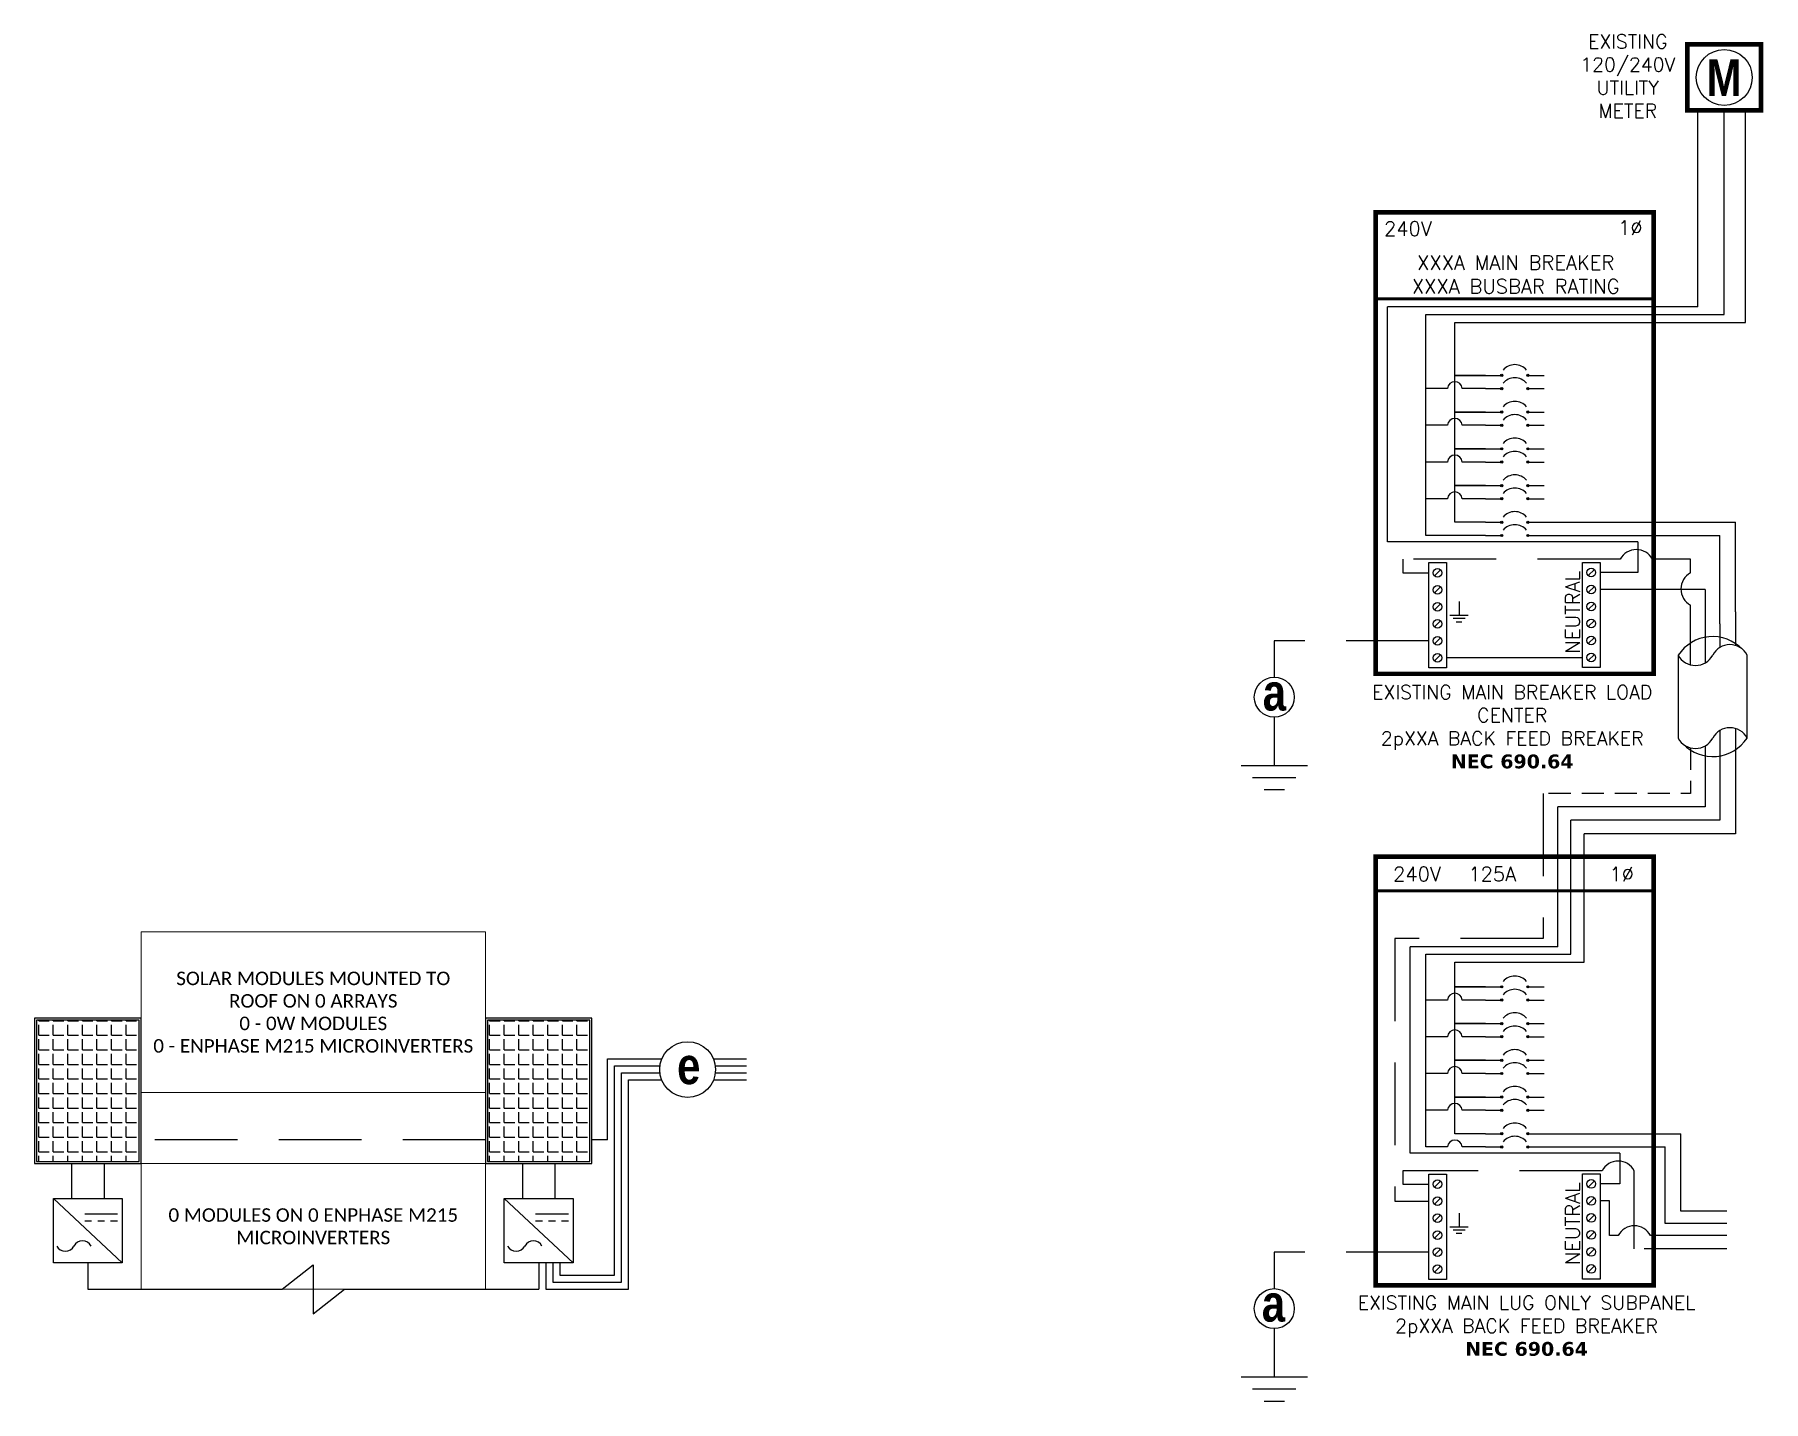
# Model space of a CAD drawing. Header units: feet. Extents: x 7172 to 13485, y 16921 to 17335.
# Drawn here: x 9722.5 to 10165.1, y 16985.3 to 17335.1 of the extents above; entities that cross this region are included whole.
import ezdxf

# ---------------------------------------------------------------- set-up
doc = ezdxf.new("R2010")
doc.units = ezdxf.units.FT
doc.header["$MEASUREMENT"] = 0
doc.linetypes.add('HIDDEN', pattern=[0.375, 0.25, -0.125])
for name, color, linetype in [('ONE LINE BLOCKS', 7, 'Continuous'), ('TABLES', 7, 'Continuous'), ('TEXT', 7, 'Continuous'), ('Z - TITLEBLOCK TXT', 7, 'Continuous')]:
    doc.layers.add(name, color=color, linetype=linetype)
doc.styles.add('ONE LINE TXT', font='techb___.ttf')
doc.styles.get("Standard").update_dxf_attribs({"font": 'simplex.shx'})

# ---------------------------------------------------------------- blocks, each defined once
blk = doc.blocks.new('M_BACKFEED BREAKER SUBPANEL')
at = {"layer": 'ONE LINE BLOCKS', "linetype": 'Continuous'}
h = blk.add_hatch(color=1, dxfattribs=at)
h.dxf.hatch_style = 1
edge = h.paths.add_edge_path()
edge.add_arc((-10.205, 39.613), 0.0515, 0, 360)
h = blk.add_hatch(color=1, dxfattribs=at)
h.dxf.hatch_style = 1
edge = h.paths.add_edge_path()
edge.add_arc((-9.022, 39.613), 0.0515, 0, 360)
h = blk.add_hatch(color=1, dxfattribs=at)
h.dxf.hatch_style = 1
edge = h.paths.add_edge_path()
edge.add_arc((-10.205, 39.015), 0.0515, 0, 360)
h = blk.add_hatch(color=1, dxfattribs=at)
h.dxf.hatch_style = 1
edge = h.paths.add_edge_path()
edge.add_arc((-9.022, 39.015), 0.0515, 0, 360)
h = blk.add_hatch(color=1, dxfattribs=at)
h.dxf.hatch_style = 1
edge = h.paths.add_edge_path()
edge.add_arc((-10.205, 37.947), 0.0515, 0, 360)
h = blk.add_hatch(color=1, dxfattribs=at)
h.dxf.hatch_style = 1
edge = h.paths.add_edge_path()
edge.add_arc((-9.022, 37.947), 0.0515, 0, 360)
h = blk.add_hatch(color=1, dxfattribs=at)
h.dxf.hatch_style = 1
edge = h.paths.add_edge_path()
edge.add_arc((-10.205, 37.349), 0.0515, 0, 360)
h = blk.add_hatch(color=1, dxfattribs=at)
h.dxf.hatch_style = 1
edge = h.paths.add_edge_path()
edge.add_arc((-9.022, 37.349), 0.0515, 0, 360)
h = blk.add_hatch(color=1, dxfattribs=at)
h.dxf.hatch_style = 1
edge = h.paths.add_edge_path()
edge.add_arc((-10.205, 36.282), 0.0515, 0, 360)
h = blk.add_hatch(color=1, dxfattribs=at)
h.dxf.hatch_style = 1
edge = h.paths.add_edge_path()
edge.add_arc((-9.022, 36.282), 0.0515, 0, 360)
h = blk.add_hatch(color=1, dxfattribs=at)
h.dxf.hatch_style = 1
edge = h.paths.add_edge_path()
edge.add_arc((-10.205, 35.683), 0.0515, 0, 360)
h = blk.add_hatch(color=1, dxfattribs=at)
h.dxf.hatch_style = 1
edge = h.paths.add_edge_path()
edge.add_arc((-9.022, 35.683), 0.0515, 0, 360)
h = blk.add_hatch(color=1, dxfattribs=at)
h.dxf.hatch_style = 1
edge = h.paths.add_edge_path()
edge.add_arc((-10.205, 34.616), 0.0515, 0, 360)
h = blk.add_hatch(color=1, dxfattribs=at)
h.dxf.hatch_style = 1
edge = h.paths.add_edge_path()
edge.add_arc((-9.022, 34.616), 0.0515, 0, 360)
h = blk.add_hatch(color=1, dxfattribs=at)
h.dxf.hatch_style = 1
edge = h.paths.add_edge_path()
edge.add_arc((-10.205, 34.017), 0.0515, 0, 360)
h = blk.add_hatch(color=1, dxfattribs=at)
h.dxf.hatch_style = 1
edge = h.paths.add_edge_path()
edge.add_arc((-9.022, 34.017), 0.0515, 0, 360)
h = blk.add_hatch(color=1, dxfattribs=at)
h.dxf.hatch_style = 1
edge = h.paths.add_edge_path()
edge.add_arc((-10.205, 32.95), 0.0515, 0, 360)
h = blk.add_hatch(color=1, dxfattribs=at)
h.dxf.hatch_style = 1
edge = h.paths.add_edge_path()
edge.add_arc((-9.022, 32.95), 0.0515, 0, 360)
h = blk.add_hatch(color=1, dxfattribs=at)
h.dxf.hatch_style = 1
edge = h.paths.add_edge_path()
edge.add_arc((-10.205, 32.351), 0.0515, 0, 360)
h = blk.add_hatch(color=1, dxfattribs=at)
h.dxf.hatch_style = 1
edge = h.paths.add_edge_path()
edge.add_arc((-9.022, 32.351), 0.0515, 0, 360)
h = blk.add_hatch(color=1, dxfattribs=at)
h.dxf.hatch_style = 1
edge = h.paths.add_edge_path()
edge.add_arc((-10.205, 11.887), 0.0515, 0, 360)
h = blk.add_hatch(color=1, dxfattribs=at)
h.dxf.hatch_style = 1
edge = h.paths.add_edge_path()
edge.add_arc((-9.022, 11.887), 0.0515, 0, 360)
h = blk.add_hatch(color=1, dxfattribs=at)
h.dxf.hatch_style = 1
edge = h.paths.add_edge_path()
edge.add_arc((-10.205, 11.288), 0.0515, 0, 360)
h = blk.add_hatch(color=1, dxfattribs=at)
h.dxf.hatch_style = 1
edge = h.paths.add_edge_path()
edge.add_arc((-9.022, 11.288), 0.0515, 0, 360)
h = blk.add_hatch(color=1, dxfattribs=at)
h.dxf.hatch_style = 1
edge = h.paths.add_edge_path()
edge.add_arc((-10.205, 10.221), 0.0515, 0, 360)
h = blk.add_hatch(color=1, dxfattribs=at)
h.dxf.hatch_style = 1
edge = h.paths.add_edge_path()
edge.add_arc((-9.022, 10.221), 0.0515, 0, 360)
h = blk.add_hatch(color=1, dxfattribs=at)
h.dxf.hatch_style = 1
edge = h.paths.add_edge_path()
edge.add_arc((-10.205, 9.622), 0.0515, 0, 360)
h = blk.add_hatch(color=1, dxfattribs=at)
h.dxf.hatch_style = 1
edge = h.paths.add_edge_path()
edge.add_arc((-9.022, 9.622), 0.0515, 0, 360)
h = blk.add_hatch(color=1, dxfattribs=at)
h.dxf.hatch_style = 1
edge = h.paths.add_edge_path()
edge.add_arc((-10.205, 8.555), 0.0515, 0, 360)
h = blk.add_hatch(color=1, dxfattribs=at)
h.dxf.hatch_style = 1
edge = h.paths.add_edge_path()
edge.add_arc((-10.205, 7.957), 0.0515, 0, 360)
h = blk.add_hatch(color=1, dxfattribs=at)
h.dxf.hatch_style = 1
edge = h.paths.add_edge_path()
edge.add_arc((-9.022, 8.555), 0.0515, 0, 360)
h = blk.add_hatch(color=1, dxfattribs=at)
h.dxf.hatch_style = 1
edge = h.paths.add_edge_path()
edge.add_arc((-9.022, 7.957), 0.0515, 0, 360)
h = blk.add_hatch(color=1, dxfattribs=at)
h.dxf.hatch_style = 1
edge = h.paths.add_edge_path()
edge.add_arc((-10.205, 6.889), 0.0515, 0, 360)
h = blk.add_hatch(color=1, dxfattribs=at)
h.dxf.hatch_style = 1
edge = h.paths.add_edge_path()
edge.add_arc((-10.205, 6.291), 0.0515, 0, 360)
h = blk.add_hatch(color=1, dxfattribs=at)
h.dxf.hatch_style = 1
edge = h.paths.add_edge_path()
edge.add_arc((-9.022, 6.889), 0.0515, 0, 360)
h = blk.add_hatch(color=1, dxfattribs=at)
h.dxf.hatch_style = 1
edge = h.paths.add_edge_path()
edge.add_arc((-9.022, 6.291), 0.0515, 0, 360)
h = blk.add_hatch(color=1, dxfattribs=at)
h.dxf.hatch_style = 1
edge = h.paths.add_edge_path()
edge.add_arc((-10.205, 5.224), 0.0515, 0, 360)
h = blk.add_hatch(color=1, dxfattribs=at)
h.dxf.hatch_style = 1
edge = h.paths.add_edge_path()
edge.add_arc((-9.022, 5.224), 0.0515, 0, 360)
h = blk.add_hatch(color=1, dxfattribs=at)
h.dxf.hatch_style = 1
edge = h.paths.add_edge_path()
edge.add_arc((-10.205, 4.625), 0.0515, 0, 360)
h = blk.add_hatch(color=1, dxfattribs=at)
h.dxf.hatch_style = 1
edge = h.paths.add_edge_path()
edge.add_arc((-9.022, 4.625), 0.0515, 0, 360)
at = {"color": 7, "linetype": 'Continuous'}
for p, q in [((0.397, 28.888), (0.397, 32.95)), ((-2.2, 26.929), (-2.2, 23.166)), ((0.923, 23.166), (0.923, 26.929)), ((-2.158, 5.224), (-2.081, 5.224)), ((-2.081, 1.711), (-2.081, 5.224)), ((0, 1.711), (-2.081, 1.711))]:
    blk.add_line(p, q, dxfattribs=at)
at = {"color": 10, "linetype": 'Continuous'}
for p, q in [((-0.316, 28.349), (-0.316, 32.351)), ((-2.794, 1.149), (-2.794, 4.625)), ((-2.794, 4.625), (-2.794, 4.625)), ((0, 1.149), (-2.794, 1.149))]:
    blk.add_line(p, q, dxfattribs=at)
at = {"color": 253, "linetype": 'Continuous'}
for p, q in [((-4.62, 29.904), (-5.741, 29.904)), ((-0.977, 29.904), (-4.62, 29.904)), ((-5.321, 2.177), (-5.741, 2.177)), ((-5.321, 0.611), (-5.321, 2.177)), ((-4.924, 0.611), (-5.321, 0.611)), ((0, 0.611), (-3.464, 0.611))]:
    blk.add_line(p, q, dxfattribs=at)
at = {"color": 253, "linetype": 'Continuous', "flags": 128}
for points in [[(-0.977, 29.904), (-0.977, 26.576)], [(-0.977, 22.812), (-0.977, 20.05), (-7.663, 20.05)]]:
    blk.add_lwpolyline(points, dxfattribs=at)
at = {"color": 10, "linetype": 'Continuous', "flags": 128}
for points in [[(-0.316, 28.349), (-0.316, 27.273)], [(-0.316, 23.509), (-0.316, 19.439), (-7.067, 19.439)]]:
    blk.add_lwpolyline(points, dxfattribs=at)
at = {"linetype": 'Continuous', "flags": 128}
for points in [[(0.397, 28.888), (0.397, 27.364)], [(0.397, 23.601), (0.397, 18.829), (-6.463, 18.829)]]:
    blk.add_lwpolyline(points, dxfattribs=at)
at = {"color": 7, "linetype": 'Continuous'}
for centre in [(-20.52, 25.022), (-20.52, -2.704)]:
    blk.add_circle(centre, 0.906, dxfattribs=at)
for centre, start, end in [((-0.638, 25.893), 43.97324, 146.42648), ((-0.638, 24.202), 223.97324, 326.42648)]:
    blk.add_arc(centre, 1.874, start, end, dxfattribs=at)
at = {"color": 253, "linetype": 'Continuous'}
blk.add_arc((-4.194, 0.228), 0.824, 27.66392, 152.33608, dxfattribs=at)
at = {"layer": 'ONE LINE BLOCKS', "lineweight": 50}
for p, q in [((-15.918, 43.086), (-3.309, 43.086)), ((-15.918, 16.244), (-3.309, 16.244))]:
    blk.add_line(p, q, dxfattribs=at)
at = {"layer": 'ONE LINE BLOCKS', "lineweight": 50, "const_width": 0.21}
for points in [[(-1.784, 51.624), (-1.784, 54.618), (1.557, 54.618), (1.557, 51.624)], [(-15.918, 26.079), (-15.918, 47.007), (-3.309, 47.007), (-3.309, 26.079)], [(-15.918, -1.647), (-15.918, 17.786), (-3.309, 17.786), (-3.309, -1.647)]]:
    blk.add_lwpolyline(points, close=True, dxfattribs=at)
at = {"layer": 'TEXT', "color": 92, "linetype": 'HIDDEN', "ltscale": 15}
for p, q in [((-4.831, 31.273), (-14.683, 31.273)), ((-14.683, 31.273), (-14.683, 30.662)), ((-14.683, 30.662), (-13.516, 30.662)), ((-1.638, 31.273), (-3.372, 31.273)), ((-1.638, 30.659), (-1.638, 31.273)), ((-1.638, 26.485), (-1.638, 29.199)), ((-13.516, 27.579), (-20.52, 27.579)), ((-20.52, 27.579), (-20.52, 25.928)), ((-8.319, 20.66), (-8.319, 14.076)), ((-8.319, 14.076), (-15.057, 14.076)), ((-15.057, 14.076), (-15.057, 2.165)), ((-5.654, 3.547), (-14.683, 3.547)), ((-14.683, 3.547), (-14.683, 2.935)), ((-4.194, 0), (-4.194, 3.547)), ((-4.194, 3.547), (-4.194, 3.547)), ((-14.683, 2.935), (-13.516, 2.935)), ((-15.057, 2.165), (-13.516, 2.165)), ((0, 0), (-4.194, 0)), ((-13.516, -0.148), (-20.52, -0.148)), ((-20.52, -0.148), (-20.52, -1.798))]:
    blk.add_line(p, q, dxfattribs=at)
at = {"layer": 'TEXT', "color": 92, "linetype": 'Continuous', "ltscale": 15}
for p, q in [((-6.545, 26.808), (-12.711, 26.808)), ((-20.52, 24.116), (-20.52, 21.927)), ((-20.52, -3.61), (-20.52, -5.799))]:
    blk.add_line(p, q, dxfattribs=at)
at = {"layer": 'TEXT', "color": 92, "linetype": 'Continuous', "flags": 128}
for points in [[(-12.14, 29.355), (-12.14, 28.735)], [(-12.555, 28.735), (-11.726, 28.735)], [(-11.869, 28.581), (-12.411, 28.581)], [(-12.013, 28.427), (-12.268, 28.427)], [(-12.14, 1.629), (-12.14, 1.009)], [(-12.555, 1.009), (-11.726, 1.009)], [(-11.869, 0.855), (-12.411, 0.855)], [(-12.013, 0.701), (-12.268, 0.701)]]:
    blk.add_lwpolyline(points, dxfattribs=at)
at = {"layer": 'TEXT', "color": 92, "linetype": 'HIDDEN', "ltscale": 4, "flags": 128}
blk.add_lwpolyline([(-1.638, 22.721), (-1.638, 20.66), (-8.319, 20.66)], dxfattribs=at)
at = {"layer": 'TEXT', "color": 92, "linetype": 'Continuous', "ltscale": 4, "flags": 128}
for points in [[(-22.022, 21.927), (-19.017, 21.927)], [(-19.538, 21.37), (-21.501, 21.37)], [(-20.059, 20.814), (-20.981, 20.814)], [(-22.022, -5.799), (-19.017, -5.799)], [(-19.538, -6.356), (-21.501, -6.356)], [(-20.059, -6.913), (-20.981, -6.913)]]:
    blk.add_lwpolyline(points, dxfattribs=at)
at = {"layer": 'TEXT', "linetype": 'Continuous'}
blk.add_circle((-0.113, 53.121), 1.267, dxfattribs=at)
at = {"layer": 'TEXT', "color": 92, "linetype": 'Continuous', "ltscale": 4}
for centre, start, end in [((-4.102, 30.89), 27.66392, 152.33608), ((-1.256, 29.929), 117.66392, 242.33608), ((-4.924, 3.164), 27.66392, 152.33608)]:
    blk.add_arc(centre, 0.824, start, end, dxfattribs=at)
at = {"layer": 'Z - TITLEBLOCK TXT', "color": 253, "linetype": 'Continuous'}
for p, q in [((-1.315, 42.713), (-1.315, 51.624)), ((-15.378, 32.07), (-15.378, 42.713)), ((-8.51, 42.713), (-15.378, 42.713)), ((-15.378, 32.07), (-15.378, 42.713)), ((-1.315, 42.713), (-15.378, 42.713)), ((-4.025, 32.07), (-15.378, 32.07)), ((-4.025, 32.07), (-4.025, 30.675)), ((-4.025, 30.675), (-5.741, 30.675)), ((-7.663, 13.706), (-7.663, 20.05)), ((-14.354, 4.344), (-14.354, 13.706)), ((-7.663, 13.706), (-14.354, 13.706)), ((-4.847, 4.344), (-14.354, 4.344)), ((-4.847, 4.344), (-4.847, 2.948)), ((-4.847, 2.948), (-5.741, 2.948))]:
    blk.add_line(p, q, dxfattribs=at)
at = {"layer": 'Z - TITLEBLOCK TXT', "color": 10, "linetype": 'Continuous'}
for p, q in [((-13.652, 32.351), (-13.652, 42.372)), ((-13.652, 42.372), (-7.498, 42.372)), ((-12.66, 39.015), (-13.652, 39.015)), ((-10.948, 39.015), (-11.998, 39.015)), ((-12.66, 37.349), (-13.652, 37.349)), ((-10.948, 37.349), (-11.998, 37.349)), ((-12.66, 35.683), (-13.652, 35.683)), ((-10.948, 35.683), (-11.998, 35.683)), ((-12.66, 34.017), (-13.652, 34.017)), ((-10.948, 34.017), (-11.998, 34.017)), ((-10.948, 32.351), (-13.652, 32.351)), ((-8.279, 32.351), (-0.316, 32.351)), ((-12.66, 11.288), (-13.652, 11.288)), ((-10.948, 11.288), (-11.998, 11.288)), ((-12.66, 9.622), (-13.652, 9.622)), ((-10.948, 9.622), (-11.998, 9.622)), ((-12.66, 7.957), (-13.652, 7.957)), ((-10.948, 7.957), (-11.998, 7.957)), ((-12.66, 6.291), (-13.652, 6.291)), ((-10.948, 6.291), (-11.998, 6.291)), ((-12.66, 4.625), (-13.652, 4.625)), ((-10.948, 4.625), (-11.998, 4.625)), ((-8.279, 4.625), (-2.794, 4.625))]:
    blk.add_line(p, q, dxfattribs=at)
at = {"layer": 'Z - TITLEBLOCK TXT', "color": 7, "linetype": 'Continuous'}
for p, q in [((-12.329, 39.613), (-12.329, 42.006)), ((-12.329, 42.006), (-6.463, 42.006)), ((-12.329, 37.947), (-12.329, 39.613)), ((-12.329, 39.613), (-10.948, 39.613)), ((-10.948, 39.613), (-12.329, 39.613)), ((-12.329, 36.282), (-12.329, 37.947)), ((-12.329, 37.947), (-10.948, 37.947)), ((-10.948, 37.947), (-12.329, 37.947)), ((-12.329, 34.616), (-12.329, 36.282)), ((-12.329, 36.282), (-10.948, 36.282)), ((-10.948, 36.282), (-12.329, 36.282)), ((-12.329, 32.95), (-12.329, 34.616)), ((-12.329, 34.616), (-10.948, 34.616)), ((-10.948, 34.616), (-12.329, 34.616)), ((-10.948, 32.95), (-12.329, 32.95)), ((-8.279, 32.95), (0.397, 32.95)), ((-6.463, 12.999), (-6.463, 18.829)), ((-12.329, 12.999), (-6.463, 12.999)), ((-12.329, 12.519), (-12.329, 12.999)), ((-12.329, 11.887), (-12.329, 12.519)), ((-12.329, 10.221), (-12.329, 11.887)), ((-12.329, 11.887), (-10.948, 11.887)), ((-10.948, 11.887), (-12.329, 11.887)), ((-12.329, 8.555), (-12.329, 10.221)), ((-12.329, 10.221), (-10.948, 10.221)), ((-10.948, 10.221), (-12.329, 10.221)), ((-12.329, 6.889), (-12.329, 8.555)), ((-12.329, 8.555), (-10.948, 8.555)), ((-10.948, 8.555), (-12.329, 8.555)), ((-12.329, 5.224), (-12.329, 6.889)), ((-12.329, 6.889), (-10.948, 6.889)), ((-10.948, 6.889), (-12.329, 6.889)), ((-10.948, 5.224), (-12.329, 5.224)), ((-8.279, 5.224), (-2.158, 5.224))]:
    blk.add_line(p, q, dxfattribs=at)
at = {"layer": 'Z - TITLEBLOCK TXT', "color": 1, "linetype": 'Continuous'}
for p, q in [((-13.516, 26.348), (-13.516, 31.122)), ((-13.516, 31.122), (-12.711, 31.122)), ((-12.711, 31.122), (-12.711, 26.348)), ((-6.545, 26.361), (-6.545, 31.134)), ((-6.545, 31.134), (-5.741, 31.134)), ((-5.741, 31.134), (-5.741, 26.361)), ((-12.711, 26.348), (-13.516, 26.348)), ((-5.741, 26.361), (-6.545, 26.361)), ((-13.516, -1.378), (-13.516, 3.395)), ((-13.516, 3.395), (-12.711, 3.395)), ((-12.711, 3.395), (-12.711, -1.378)), ((-6.545, -1.366), (-6.545, 3.408)), ((-6.545, 3.408), (-5.741, 3.408)), ((-5.741, 3.408), (-5.741, -1.366)), ((-12.711, -1.378), (-13.516, -1.378)), ((-5.741, -1.366), (-6.545, -1.366))]:
    blk.add_line(p, q, dxfattribs=at)
at = {"layer": 'Z - TITLEBLOCK TXT', "color": 4, "linetype": 'Continuous'}
for p, q in [((-12.974, 30.801), (-13.253, 30.522)), ((-6.004, 30.814), (-6.282, 30.535)), ((-12.974, 30.03), (-13.253, 29.752)), ((-6.004, 30.043), (-6.282, 29.765)), ((-12.974, 29.259), (-13.253, 28.981)), ((-6.004, 29.272), (-6.282, 28.994)), ((-12.974, 28.489), (-13.253, 28.21)), ((-6.004, 28.502), (-6.282, 28.223)), ((-12.974, 27.718), (-13.253, 27.439)), ((-6.004, 27.731), (-6.282, 27.452)), ((-12.974, 26.947), (-13.253, 26.669)), ((-6.004, 26.96), (-6.282, 26.681)), ((-12.974, 3.075), (-13.253, 2.796)), ((-6.004, 3.087), (-6.282, 2.809)), ((-12.974, 2.304), (-13.253, 2.025)), ((-6.004, 2.317), (-6.282, 2.038)), ((-12.974, 1.533), (-13.253, 1.255)), ((-6.004, 1.546), (-6.282, 1.267)), ((-12.974, 0.762), (-13.253, 0.484)), ((-6.004, 0.775), (-6.282, 0.497)), ((-6.004, 0.004), (-6.282, -0.274)), ((-12.974, -0.008), (-13.253, -0.287)), ((-12.974, -0.779), (-13.253, -1.058)), ((-6.004, -0.766), (-6.282, -1.045))]:
    blk.add_line(p, q, dxfattribs=at)
at = {"layer": 'Z - TITLEBLOCK TXT', "color": 10, "linetype": 'Continuous', "flags": 128}
for points in [[(-10.948, 32.351), (-13.652, 32.351), (-13.652, 42.372), (-0.113, 42.372), (-0.113, 51.624)], [(-13.652, 6.291), (-13.652, 13.365), (-7.067, 13.365), (-7.067, 19.439)], [(-13.652, 4.625), (-13.652, 13.365), (-7.067, 13.365), (-7.067, 17.773)]]:
    blk.add_lwpolyline(points, dxfattribs=at)
at = {"layer": 'Z - TITLEBLOCK TXT', "color": 7, "linetype": 'Continuous', "flags": 128}
blk.add_lwpolyline([(-10.948, 32.95), (-12.329, 32.95), (-12.329, 34.616), (-10.948, 34.616), (-12.329, 34.616), (-12.329, 36.282), (-10.948, 36.282), (-12.329, 36.282), (-12.329, 37.947), (-10.948, 37.947), (-12.329, 37.947), (-12.329, 39.613), (-10.948, 39.613), (-12.329, 39.613), (-12.329, 42.006), (0.856, 42.006), (0.856, 51.624)], dxfattribs=at)
at = {"layer": 'Z - TITLEBLOCK TXT', "color": 1, "linetype": 'Continuous', "flags": 128}
for points in [[(-10.948, 39.613), (-10.205, 39.613)], [(-10.948, 39.613), (-10.205, 39.613)], [(-9.022, 39.613), (-8.279, 39.613)], [(-10.948, 39.015), (-10.205, 39.015)], [(-10.948, 39.015), (-10.205, 39.015)], [(-9.022, 39.015), (-8.279, 39.015)], [(-10.948, 37.947), (-10.205, 37.947)], [(-10.948, 37.947), (-10.205, 37.947)], [(-9.022, 37.947), (-8.279, 37.947)], [(-10.948, 37.349), (-10.205, 37.349)], [(-10.948, 37.349), (-10.205, 37.349)], [(-9.022, 37.349), (-8.279, 37.349)], [(-10.948, 36.282), (-10.205, 36.282)], [(-10.948, 36.282), (-10.205, 36.282)], [(-9.022, 36.282), (-8.279, 36.282)], [(-10.948, 35.683), (-10.205, 35.683)], [(-10.948, 35.683), (-10.205, 35.683)], [(-9.022, 35.683), (-8.279, 35.683)], [(-10.948, 34.616), (-10.205, 34.616)], [(-10.948, 34.616), (-10.205, 34.616)], [(-9.022, 34.616), (-8.279, 34.616)], [(-10.948, 34.017), (-10.205, 34.017)], [(-10.948, 34.017), (-10.205, 34.017)], [(-9.022, 34.017), (-8.279, 34.017)], [(-10.948, 32.95), (-10.205, 32.95)], [(-10.948, 32.95), (-10.205, 32.95)], [(-9.022, 32.95), (-8.279, 32.95)], [(-10.948, 32.351), (-10.205, 32.351)], [(-10.948, 32.351), (-10.205, 32.351)], [(-9.022, 32.351), (-8.279, 32.351)], [(-10.948, 11.887), (-10.205, 11.887)], [(-10.948, 11.887), (-10.205, 11.887)], [(-9.022, 11.887), (-8.279, 11.887)], [(-10.948, 11.288), (-10.205, 11.288)], [(-10.948, 11.288), (-10.205, 11.288)], [(-9.022, 11.288), (-8.279, 11.288)], [(-10.948, 10.221), (-10.205, 10.221)], [(-10.948, 10.221), (-10.205, 10.221)], [(-9.022, 10.221), (-8.279, 10.221)], [(-10.948, 9.622), (-10.205, 9.622)], [(-10.948, 9.622), (-10.205, 9.622)], [(-9.022, 9.622), (-8.279, 9.622)], [(-10.948, 8.555), (-10.205, 8.555)], [(-10.948, 8.555), (-10.205, 8.555)], [(-10.948, 7.957), (-10.205, 7.957)], [(-10.948, 7.957), (-10.205, 7.957)], [(-9.022, 8.555), (-8.279, 8.555)], [(-9.022, 7.957), (-8.279, 7.957)], [(-10.948, 6.889), (-10.205, 6.889)], [(-10.948, 6.889), (-10.205, 6.889)], [(-10.948, 6.291), (-10.205, 6.291)], [(-10.948, 6.291), (-10.205, 6.291)], [(-9.022, 6.889), (-8.279, 6.889)], [(-9.022, 6.291), (-8.279, 6.291)], [(-10.948, 5.224), (-10.205, 5.224)], [(-10.948, 5.224), (-10.205, 5.224)], [(-9.022, 5.224), (-8.279, 5.224)], [(-10.948, 4.625), (-10.205, 4.625)], [(-10.948, 4.625), (-10.205, 4.625)], [(-9.022, 4.625), (-8.279, 4.625)]]:
    blk.add_lwpolyline(points, dxfattribs=at)
at = {"layer": 'Z - TITLEBLOCK TXT', "color": 1, "linetype": 'Continuous'}
for centre in [(-10.205, 39.613), (-9.022, 39.613), (-10.205, 39.015), (-9.022, 39.015), (-10.205, 37.947), (-9.022, 37.947), (-10.205, 37.349), (-9.022, 37.349), (-10.205, 36.282), (-9.022, 36.282), (-10.205, 35.683), (-9.022, 35.683), (-10.205, 34.616), (-9.022, 34.616), (-10.205, 34.017), (-9.022, 34.017), (-10.205, 32.95), (-9.022, 32.95), (-10.205, 32.351), (-9.022, 32.351), (-10.205, 11.887), (-9.022, 11.887), (-10.205, 11.288), (-9.022, 11.288), (-10.205, 10.221), (-9.022, 10.221), (-10.205, 9.622), (-9.022, 9.622), (-10.205, 8.555), (-10.205, 7.957), (-9.022, 8.555), (-9.022, 7.957), (-10.205, 6.889), (-10.205, 6.291), (-9.022, 6.889), (-9.022, 6.291), (-10.205, 5.224), (-9.022, 5.224), (-10.205, 4.625), (-9.022, 4.625)]:
    blk.add_circle(centre, 0.0515, dxfattribs=at)
at = {"layer": 'Z - TITLEBLOCK TXT', "color": 4, "linetype": 'Continuous'}
for centre in [(-13.114, 30.662), (-6.143, 30.675), (-13.114, 29.891), (-6.143, 29.904), (-13.114, 29.12), (-6.143, 29.133), (-13.114, 28.349), (-6.143, 28.362), (-13.114, 27.579), (-6.143, 27.591), (-13.114, 26.808), (-6.143, 26.821), (-6.143, 2.948), (-13.114, 2.935), (-13.114, 2.165), (-6.143, 2.177), (-13.114, 1.394), (-6.143, 1.407), (-13.114, 0.623), (-6.143, 0.636), (-13.114, -0.148), (-6.143, -0.135), (-13.114, -0.918), (-6.143, -0.906)]:
    blk.add_circle(centre, 0.197, dxfattribs=at)
at = {"layer": 'Z - TITLEBLOCK TXT', "color": 1, "linetype": 'Continuous'}
for centre in [(-9.613, 39.402), (-9.613, 38.803), (-9.613, 37.736), (-9.613, 37.137), (-9.613, 36.07), (-9.613, 35.471), (-9.613, 34.404), (-9.613, 33.806), (-9.613, 32.738), (-9.613, 32.14), (-9.613, 11.675), (-9.613, 11.077), (-9.613, 10.01), (-9.613, 9.411), (-9.613, 8.344), (-9.613, 7.745), (-9.613, 6.678), (-9.613, 6.079), (-9.613, 5.012), (-9.613, 4.413)]:
    blk.add_arc(centre, 0.697, 40.3392, 139.6608, dxfattribs=at)
at = {"layer": 'Z - TITLEBLOCK TXT', "color": 10, "linetype": 'Continuous'}
for centre in [(-12.329, 38.995), (-12.329, 37.33), (-12.329, 35.664), (-12.329, 33.998), (-12.329, 11.269), (-12.329, 9.603), (-12.329, 7.938), (-12.329, 6.272), (-12.329, 4.606)]:
    blk.add_arc(centre, 0.332, 3.2937, 176.7063, dxfattribs=at)
at = {"layer": 'Z - TITLEBLOCK TXT', "linetype": 'Continuous'}
for centre, start, end in [((-1.419, 27.339), 207.66392, 332.33608), ((0.143, 26.52), 27.66392, 152.33608), ((0.143, 22.756), 27.66392, 152.33608), ((-1.419, 23.575), 207.66392, 332.33608)]:
    blk.add_arc(centre, 0.882, start, end, dxfattribs=at)
at = {"layer": 'TABLES', "color": 1, "linetype": 'Continuous'}
for p in [(-6.661, 27.002), (-6.661, -0.725)]:
    blk.add_text('NEUTRAL', height=0.648, rotation=90, dxfattribs=at).set_placement(p)
at = {"layer": 'TEXT', "color": 1, "attachment_point": 5}
for s, width, gutter_width, insert, char_height in [('EXISTING\\P120/240V UTILITY METER', 0.05231, 7.17, (-4.49, 53.181), 0.62775), ('240V', 0.14806, 0.75, (-14.46, 46.269), 0.648), ('1∅', 0.14806, 0.75, (-4.37, 46.306), 0.648), ('XXXA MAIN BREAKER\\PXXXA BUSBAR RATING', 11.86348, 0.75, (-9.571, 44.188), 0.648), ('EXISTING MAIN BREAKER LOAD CENTER\\P2p{\\C1;XX}A BACK FEED BREAKER\\P{\\fVerdana|b1|i0|c0|p34;NEC 690.64}', 14.19272, 7.17, (-9.729, 23.672), 0.62775), ('240V', 0.14806, 0.75, (-14.048, 16.998), 0.648), ('{\\C1;125}A', 0.14806, 0.75, (-10.636, 16.998), 0.648), ('1∅', 0.14806, 0.75, (-4.763, 16.998), 0.648), ('EXISTING MAIN LUG ONLY SUBPANEL\\P2p{\\C1;XX}A BACK FEED BREAKER\\P{\\fVerdana|b1|i0|c0|p34;NEC 690.64}', 22.29514, 7.17, (-9.08, -3.489), 0.62775)]:
    blk.add_mtext_dynamic_manual_height_columns(s, width=width, gutter_width=gutter_width, heights=[0], dxfattribs=dict(at, insert=insert, char_height=char_height))
at = {"layer": 'Z - TITLEBLOCK TXT', "color": 253, "linetype": 'Continuous', "style": 'ONE LINE TXT'}
blk.add_text('M', height=1.662, dxfattribs=at).set_placement((-0.921, 52.286))
at = {"layer": 'Z - TITLEBLOCK TXT', "color": 1, "linetype": 'Continuous', "char_height": 1.66239, "attachment_point": 1, "style": 'ONE LINE TXT'}
for insert in [(-21.043, 26.075), (-21.085, -1.631)]:
    blk.add_mtext_dynamic_manual_height_columns('{\\W1;\\C256;a}', width=0.13853, gutter_width=2.132, heights=[0], dxfattribs=dict(at, insert=insert))
blk = doc.blocks.new('*T34')
at = {"layer": 'Defpoints', "color": 8, "linetype": 'ByBlock', "lineweight": 0, "transparency": 16777216}
for p, q in [((0, 0), (15.62, 0)), ((0, 0), (0, -16.204)), ((15.62, 0), (15.62, -16.204)), ((0, -7.277), (15.62, -7.277)), ((0, -10.495), (15.62, -10.495)), ((0, -16.204), (15.62, -16.204))]:
    blk.add_line(p, q, dxfattribs=at)
at = {"color": 0, "linetype": 'Continuous', "transparency": 16777216, "char_height": 0.612, "width": 14.17959, "attachment_point": 5}
for s, insert in [('{\\fCalibri|b0|i0|c0;SOLAR MODULES MOUNTED TO ROOF ON 0 ARRAYS^J0 - 0W MODULES^J0 - ENPHASE M215 MICROINVERTERS', (7.81, -3.639)), ('{\\fCalibri|b0|i0|c0;', (7.81, -8.886)), ('{\\fCalibri|b0|i0|c0;0 MODULES ON 0 ENPHASE M215 MICROINVERTERS', (7.81, -13.349))]:
    blk.add_mtext(s, dxfattribs=dict(at, insert=insert))
blk = doc.blocks.new('M_1 MICROINVERTER')
at = {"layer": 'ONE LINE BLOCKS', "linetype": 'Continuous'}
h = blk.add_hatch(dxfattribs=at)
h.set_pattern_fill('ANGLE', color=256, scale=2.4)
h.set_pattern_definition([(0, (-21.0381, -2127.4725), (0, 0.66), [0.48, -0.18]), (90, (-21.0381, -2127.4725), (-0.66, 4e-17), [0.48, -0.18])])
h.paths.add_polyline_path([(-32.202, 1.754), (-32.202, -4.656), (-27.553, -4.656), (-27.553, 1.754)])
h = blk.add_hatch(dxfattribs=at)
h.set_pattern_fill('ANGLE', color=256, scale=2.4)
h.set_pattern_definition([(0, (-0.5897, -2127.4725), (0, 0.66), [0.48, -0.18]), (90, (-0.5897, -2127.4725), (-0.66, 4e-17), [0.48, -0.18])])
h.paths.add_polyline_path([(-11.753, 1.754), (-11.753, -4.656), (-7.105, -4.656), (-7.105, 1.754)])
at = {"color": 253, "linetype": 'Continuous'}
for p, q in [((-5.992, -9.816), (-5.992, -0.319)), ((-5.992, -0.319), (-3.929, -0.319)), ((-1.422, -0.319), (0, -0.319)), ((-8.471, -9.816), (-5.992, -9.816))]:
    blk.add_line(p, q, dxfattribs=at)
at = {"color": 10, "linetype": 'Continuous'}
for p, q in [((-5.672, -10.135), (-5.672, -0.639)), ((-5.672, -0.639), (-3.932, -0.639)), ((-1.419, -0.639), (0, -0.639)), ((-8.79, -10.135), (-5.672, -10.135))]:
    blk.add_line(p, q, dxfattribs=at)
at = {"linetype": 'Continuous'}
for p, q in [((-5.353, -10.455), (-5.353, -0.958)), ((-5.353, -0.958), (-3.851, -0.958)), ((-1.5, -0.958), (0, -0.958)), ((-30.613, -4.746), (-30.613, -6.342)), ((-29.142, -4.746), (-29.142, -6.342)), ((-10.165, -4.746), (-10.165, -6.342)), ((-8.693, -4.746), (-8.693, -6.342)), ((-31.44, -6.342), (-28.314, -6.342)), ((-31.44, -6.342), (-28.314, -9.247)), ((-31.44, -9.247), (-31.44, -6.342)), ((-28.314, -6.342), (-28.314, -9.247)), ((-10.992, -6.342), (-7.866, -6.342)), ((-10.992, -9.247), (-10.992, -6.342)), ((-10.992, -6.342), (-7.866, -9.247)), ((-7.866, -6.342), (-7.866, -9.247)), ((-28.314, -9.247), (-31.44, -9.247)), ((-7.866, -9.247), (-10.992, -9.247)), ((-9.11, -10.455), (-5.353, -10.455))]:
    blk.add_line(p, q, dxfattribs=at)
at = {"linetype": 'Continuous', "flags": 128}
for points in [[(-32.292, 1.845), (-32.292, -4.746), (-27.463, -4.746), (-27.463, 1.845), (-32.292, 1.845)], [(-11.843, 1.845), (-11.843, -4.746), (-7.015, -4.746), (-7.015, 1.845), (-11.843, 1.845)]]:
    blk.add_lwpolyline(points, dxfattribs=at)
for points in [[(-32.202, 1.754), (-32.202, -4.656), (-27.553, -4.656), (-27.553, 1.754)], [(-11.753, 1.754), (-11.753, -4.656), (-7.105, -4.656), (-7.105, 1.754)]]:
    blk.add_lwpolyline(points, close=True, dxfattribs=at)
at = {"color": 7, "linetype": 'Continuous'}
blk.add_circle((-2.675, -0.491), 1.265, dxfattribs=at)
at = {"layer": 'TEXT', "color": 92, "linetype": 'HIDDEN', "ltscale": 15}
for p, q in [((-6.311, -3.674), (-6.311, 0)), ((-6.311, 0), (-3.841, 0)), ((-1.509, 0), (0, 0)), ((-6.311, -3.674), (-7.015, -3.674))]:
    blk.add_line(p, q, dxfattribs=at)
at = {"layer": 'TEXT', "color": 92, "linetype": 'HIDDEN', "ltscale": 15, "flags": 128}
blk.add_lwpolyline([(-11.843, -3.674), (-27.463, -3.674)], dxfattribs=at)
at = {"layer": 'Z - TITLEBLOCK TXT', "color": 7, "linetype": 'Continuous'}
for p, q in [((-28.531, -7.05), (-30.018, -7.05)), ((-8.082, -7.05), (-9.57, -7.05)), ((-29.707, -7.372), (-30.018, -7.372)), ((-29.119, -7.372), (-29.43, -7.372)), ((-28.531, -7.372), (-28.842, -7.372)), ((-9.259, -7.372), (-9.57, -7.372)), ((-8.671, -7.372), (-8.981, -7.372)), ((-8.082, -7.372), (-8.393, -7.372)), ((-21.063, -10.455), (-19.653, -9.345)), ((-19.653, -9.345), (-19.653, -11.564)), ((-19.653, -11.564), (-18.244, -10.455))]:
    blk.add_line(p, q, dxfattribs=at)
at = {"layer": 'Z - TITLEBLOCK TXT', "linetype": 'Continuous', "flags": 128}
for points in [[(-29.877, -9.247), (-29.877, -10.455)], [(-9.429, -9.247), (-9.429, -10.455)], [(-9.11, -9.247), (-9.11, -10.455)], [(-29.877, -10.455), (-21.063, -10.455)], [(-18.244, -10.455), (-9.429, -10.455)]]:
    blk.add_lwpolyline(points, dxfattribs=at)
at = {"layer": 'Z - TITLEBLOCK TXT', "color": 10, "linetype": 'Continuous', "flags": 128}
blk.add_lwpolyline([(-8.79, -9.247), (-8.79, -10.135)], dxfattribs=at)
at = {"layer": 'Z - TITLEBLOCK TXT', "color": 253, "linetype": 'Continuous', "flags": 128}
blk.add_lwpolyline([(-8.471, -9.247), (-8.471, -9.816)], dxfattribs=at)
at = {"layer": 'Z - TITLEBLOCK TXT', "linetype": 'Continuous'}
for centre, start, end in [((-30.897, -8.289), 207.66392, 332.33608), ((-30.12, -8.696), 27.66392, 152.33608), ((-10.449, -8.289), 207.66392, 332.33608), ((-9.672, -8.696), 27.66392, 152.33608)]:
    blk.add_arc(centre, 0.439, start, end, dxfattribs=at)
blk.add_blockref('*T34', (-27.463, 5.749))
at = {"layer": 'Z - TITLEBLOCK TXT', "color": 1, "linetype": 'Continuous', "insert": (-3.155, 0.512), "char_height": 1.66239, "attachment_point": 1, "style": 'ONE LINE TXT'}
blk.add_mtext_dynamic_manual_height_columns('{\\W1;\\C256;e}', width=0.13853, gutter_width=2.132, heights=[0], dxfattribs=at)
blk = doc.blocks.new('*U38')
at = {"color": 155, "true_color": 0x647190}
blk.add_blockref('M_1 MICROINVERTER', (0, 0), dxfattribs=at)

msp = doc.modelspace()

# ---------------------------------------------------------------- block references
at = {"color": 155, "true_color": 0x647190, "xscale": 5.644441731736358, "yscale": 5.644441731736358, "zscale": 5.644441731736358}
for name, p in [('M_BACKFEED BREAKER SUBPANEL', (10155.67, 17024.3)), ('*U38', (9904.79, 17072.99))]:
    msp.add_blockref(name, p, dxfattribs=at)

doc.saveas('drawing.dxf')
